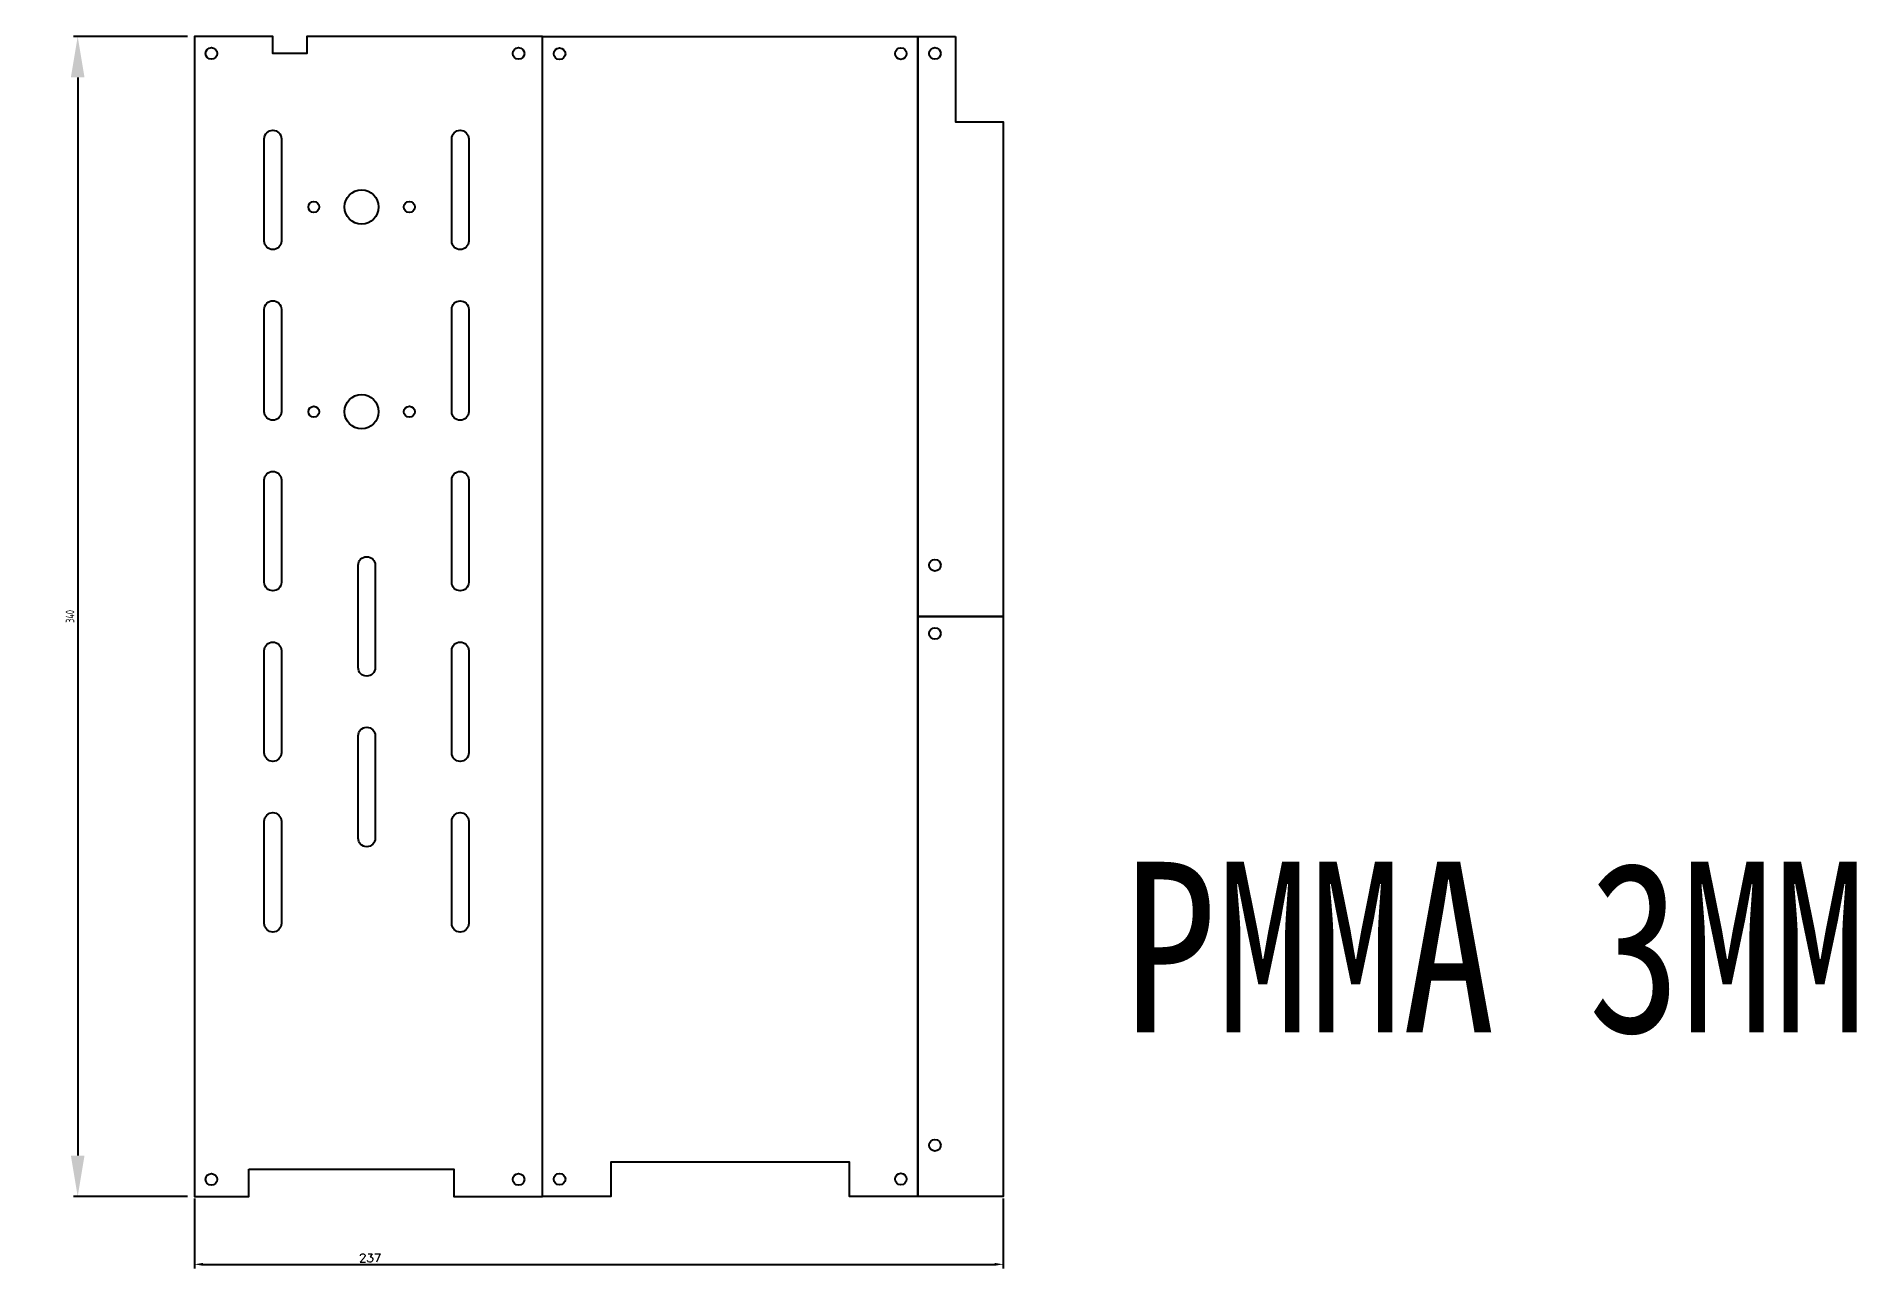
# Model space of a CAD drawing. Header units: millimetres. Extents: x 48 to 2498, y 44 to 791.
# Drawn here: x 1965 to 2498, y 82 to 443 of the extents above; entities that cross this region are included whole.
import ezdxf

# ---------------------------------------------------------------- set-up
doc = ezdxf.new("R2010")
doc.units = ezdxf.units.MM
doc.layers.add('六面螺母开孔', color=212, linetype='Continuous')
doc.styles.add('gbenor', font='gbenor.shx', dxfattribs={"width": 0.8, "bigfont": 'gbcbig.shx'})
doc.styles.get("Standard").update_dxf_attribs({"font": 'txt', "bigfont": 'gbcbig.shx'})
doc.dimstyles.new('ISO-25', dxfattribs={"dimtxt": 2.5, "dimasz": 2.5, "dimexe": 1.25, "dimexo": 0.625, "dimtad": 1, "dimtxsty": 'Standard', "dimcen": 2.5, "dimadec": 0, "dimazin": 0, "dimtfac": 1, "dimtmove": 0, "dimatfit": 3, "dimfxl": 1, "dimarcsym": 0})

msp = doc.modelspace()

# ---------------------------------------------------------------- texts
at = {"insert": (2283.5, 201.303), "char_height": 50, "width": 403.57461, "attachment_point": 1, "style": 'gbenor'}
msp.add_mtext('{\\fSimSun|b0|i0|c134|p0;PMMA 3MM}', dxfattribs=at)

# ---------------------------------------------------------------- blocks, each defined once
blk = doc.blocks.new('*D25')
at = {"color": 0, "lineweight": -2}
for p, q in [((2011.23, 102.6), (2011.23, 82.07)), ((2248.23, 102.6), (2248.23, 82.07)), ((2013.73, 83.32), (2245.73, 83.32))]:
    blk.add_line(p, q, dxfattribs=at)
at = {"color": 0}
for points in [[(2013.73, 83.74), (2013.73, 82.9), (2011.23, 83.32)], [(2245.73, 82.9), (2245.73, 83.74), (2248.23, 83.32)]]:
    blk.add_solid(points, dxfattribs=at)
at = {"layer": 'Defpoints', "color": 0}
for p in [(2011.23, 103.22), (2248.23, 103.22), (2248.23, 83.32)]:
    blk.add_point(p, dxfattribs=at)
at = {"color": 0, "insert": (2062.73, 85.19), "char_height": 2.5, "attachment_point": 5}
blk.add_mtext('237', dxfattribs=at)
blk = doc.blocks.new('*D27')
at = {"color": 0, "lineweight": -2}
for p, q in [((2009.23, 443.22), (1975.8, 443.22)), ((1977.05, 431.22), (1977.05, 115.22)), ((2009.23, 103.22), (1975.8, 103.22))]:
    blk.add_line(p, q, dxfattribs=at)
at = {"color": 0}
for points in [[(1979.05, 431.22), (1975.05, 431.22), (1977.05, 443.22)], [(1975.05, 115.22), (1979.05, 115.22), (1977.05, 103.22)]]:
    blk.add_solid(points, dxfattribs=at)
at = {"layer": 'Defpoints', "color": 0}
for p in [(2011.23, 443.22), (1977.05, 103.22), (2011.23, 103.22)]:
    blk.add_point(p, dxfattribs=at)
at = {"color": 0, "insert": (1974.8, 273.22), "char_height": 15, "attachment_point": 5, "rotation": 90, "style": 'gbenor'}
blk.add_mtext('{\\H0.166667x;340}', dxfattribs=at)

# ---------------------------------------------------------------- dimensions: what is measured, and where the dimension line sits
dim = msp.add_linear_dim(base=(1977.046, 103.223), p1=(2011.225, 443.223), p2=(2011.225, 103.223), angle=270, text='{\\H0.166667x;<>}', dimstyle='ISO-25', override={"dimtxt": 15, "dimasz": 12, "dimexo": 2, "dimgap": 1, "dimdsep": 46, "dimtxsty": 'gbenor'})
dim.commit()
dim.dimension.update_dxf_attribs({"geometry": '*D27', "text_midpoint": (1977.046, 273.223), "dimtype": 161})
dim = msp.add_linear_dim(base=(2248.225, 83.319), p1=(2011.225, 103.223), p2=(2248.225, 103.223), dimstyle='ISO-25', override={"dimtxsty": 'Standard', "dimfxl": 1.25})
dim.commit()
dim.dimension.update_dxf_attribs({"geometry": '*D25', "text_midpoint": (2062.725, 83.319), "dimtype": 160})

# ---------------------------------------------------------------- linework, layer by layer
for p, q in [((2027.225, 103.223), (2027.225, 103.223)), ((2087.225, 103.223), (2087.225, 103.223))]:
    msp.add_line(p, q)
for points in [[(2027.225, 111.223), (2087.225, 111.223), (2087.225, 103.223), (2113.225, 103.223), (2113.225, 443.223), (2044.225, 443.223), (2044.225, 438.223), (2034.225, 438.223), (2034.225, 443.223), (2011.225, 443.223), (2011.225, 103.223), (2027.225, 103.223)], [(2223.225, 443.223), (2223.225, 103.223), (2203.225, 103.223), (2203.225, 113.223), (2133.225, 113.223), (2133.225, 103.223), (2113.225, 103.223), (2113.225, 443.223)], [(2234.225, 443.228), (2234.225, 418.228), (2248.225, 418.223), (2248.225, 273.223), (2223.225, 273.223), (2223.225, 443.223)], [(2223.225, 273.223), (2248.225, 273.223), (2248.225, 103.223), (2223.225, 103.223)]]:
    msp.add_lwpolyline(points, close=True)
for points in [[(2036.725, 413.223), (2036.725, 383.223, -1), (2031.725, 383.223), (2031.725, 413.223, -1)], [(2091.62, 413.221), (2091.62, 383.221, -1), (2086.62, 383.221), (2086.62, 413.221, -1)], [(2036.725, 363.223), (2036.725, 333.223, -1), (2031.725, 333.223), (2031.725, 363.223, -1)], [(2091.62, 363.221), (2091.62, 333.221, -1), (2086.62, 333.221), (2086.62, 363.221, -1)], [(2036.725, 313.223), (2036.725, 283.223, -1), (2031.725, 283.223), (2031.725, 313.223, -1)], [(2091.62, 313.221), (2091.62, 283.221, -1), (2086.62, 283.221), (2086.62, 313.221, -1)], [(2064.225, 288.223), (2064.225, 258.223, -1), (2059.225, 258.223), (2059.225, 288.223, -1)], [(2036.725, 263.223), (2036.725, 233.223, -1), (2031.725, 233.223), (2031.725, 263.223, -1)], [(2091.62, 263.221), (2091.62, 233.221, -1), (2086.62, 233.221), (2086.62, 263.221, -1)], [(2064.225, 238.223), (2064.225, 208.223, -1), (2059.225, 208.223), (2059.225, 238.223, -1)], [(2036.725, 213.223), (2036.725, 183.223, -1), (2031.725, 183.223), (2031.725, 213.223, -1)], [(2091.62, 213.221), (2091.62, 183.221, -1), (2086.62, 183.221), (2086.62, 213.221, -1)]]:
    msp.add_lwpolyline(points, format="xyb", close=True)
for centre, radius in [((2046.225, 393.223), 1.6), ((2060.225, 393.223), 5), ((2074.225, 393.223), 1.6), ((2060.225, 333.223), 5), ((2046.225, 333.223), 1.6), ((2074.225, 333.223), 1.6)]:
    msp.add_circle(centre, radius)
at = {"layer": '六面螺母开孔'}
for centre in [(2016.225, 438.223), (2106.225, 438.223), (2118.225, 438.151), (2218.226, 438.179), (2228.225, 438.223), (2228.225, 288.223), (2228.225, 268.223), (2228.225, 118.223), (2016.225, 108.223), (2106.225, 108.223), (2118.225, 108.294), (2218.226, 108.322)]:
    msp.add_circle(centre, 1.7, dxfattribs=at)

msp.set_redraw_order([(e.dxf.handle, doc.entitydb.next_handle()) for e in msp.query("TEXT MTEXT ATTDEF DIMENSION ARC_DIMENSION")])  # texts and dimensions are drawn at this point

doc.saveas('drawing.dxf')
